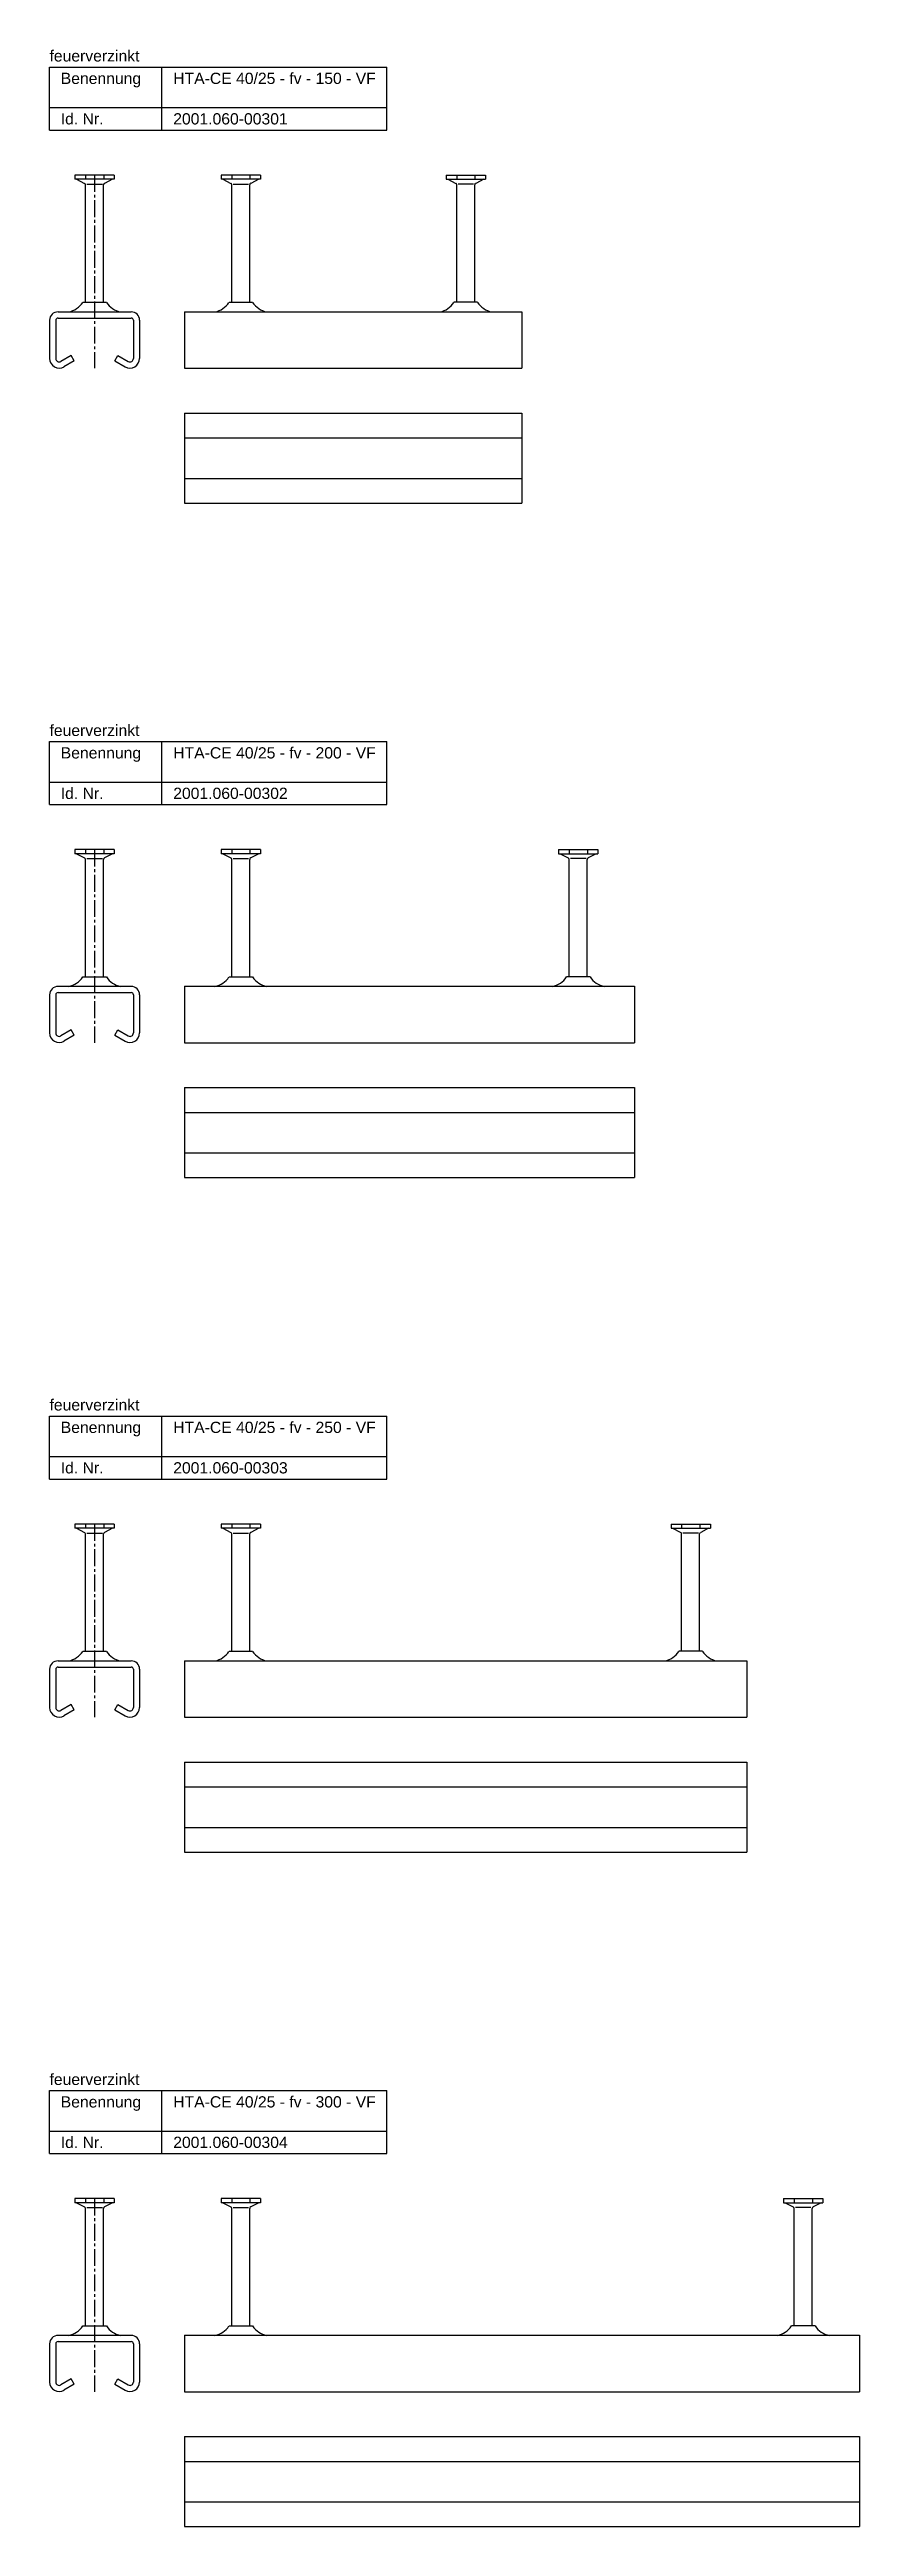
# Model space of a CAD drawing. Header units: millimetres. Extents: x 11969 to 26348, y -459 to 2743.
# Drawn here: x 11969 to 12329, y 1641 to 2743 of the extents above; entities that cross this region are included whole.
import ezdxf

# ---------------------------------------------------------------- set-up
doc = ezdxf.new("R2010")
doc.units = ezdxf.units.MM
doc.header["$LTSCALE"] = 10
doc.linetypes.add('MITTE2', pattern=[1.125, 0.75, -0.125, 0.125, -0.125])
doc.layers.add('HALFEN', color=2, linetype='CONTINUOUS')
doc.styles.add('ARIAL50', font='arial.ttf', dxfattribs={"height": 5})

msp = doc.modelspace()

# ---------------------------------------------------------------- texts
at = {"layer": 'HALFEN', "style": 'ARIAL50'}
for s, p in [('feuerverzinkt', (11969, 2737.7)), ('Benennung', (11974, 2727.7)), ('HTA-CE 40/25 - fv - 150 - VF', (12024, 2727.7)), ('Id. Nr.', (11974, 2709.7)), ('2001.060-00301', (12024, 2709.7)), ('feuerverzinkt', (11969, 2437.7)), ('Benennung', (11974, 2427.7)), ('HTA-CE 40/25 - fv - 200 - VF', (12024, 2427.7)), ('Id. Nr.', (11974, 2409.7)), ('2001.060-00302', (12024, 2409.7)), ('feuerverzinkt', (11969, 2137.7)), ('Benennung', (11974, 2127.7)), ('HTA-CE 40/25 - fv - 250 - VF', (12024, 2127.7)), ('Id. Nr.', (11974, 2109.7)), ('2001.060-00303', (12024, 2109.7)), ('feuerverzinkt', (11969, 1837.7)), ('Benennung', (11974, 1827.7)), ('HTA-CE 40/25 - fv - 300 - VF', (12024, 1827.7)), ('Id. Nr.', (11974, 1809.7)), ('2001.060-00304', (12024, 1809.7))]:
    msp.add_text(s, height=5, dxfattribs=at).set_placement(p)

# ---------------------------------------------------------------- linework, layer by layer
at = {"layer": 'HALFEN'}
for p, q in [((11969, 2735.2), (12119, 2735.2)), ((11969, 2707.2), (11969, 2735.2)), ((12019, 2707.2), (12019, 2735.2)), ((12119, 2707.2), (12119, 2735.2)), ((11969, 2717.2), (12119, 2717.2)), ((11969, 2707.2), (12119, 2707.2)), ((11997.8, 2687.2), (11980.3, 2687.2)), ((11980.3, 2687.2), (11980.3, 2685.3)), ((11997.8, 2685.3), (11980.3, 2685.3)), ((11981, 2685.3), (11984.6, 2683.5)), ((11985, 2687), (11985, 2685.6)), ((11985, 2630.6), (11985, 2682.8)), ((11985.6, 2683.2), (11992.5, 2683.2)), ((11993, 2630.6), (11993, 2682.8)), ((11993.1, 2687), (11993.1, 2685.6)), ((11997, 2685.3), (11993.5, 2683.5)), ((11997.8, 2687.2), (11997.8, 2685.3)), ((12062.8, 2687.2), (12045.3, 2687.2)), ((12045.3, 2687.2), (12045.3, 2685.3)), ((12062.8, 2685.3), (12045.3, 2685.3)), ((12046, 2685.3), (12049.6, 2683.5)), ((12050, 2687), (12050, 2685.6)), ((12050, 2630.6), (12050, 2682.8)), ((12050.6, 2683.2), (12057.5, 2683.2)), ((12058, 2630.6), (12058, 2682.8)), ((12058.1, 2687), (12058.1, 2685.6)), ((12062, 2685.3), (12058.5, 2683.5)), ((12062.8, 2687.2), (12062.8, 2685.3)), ((12145.3, 2687.2), (12162.8, 2687.2)), ((12145.3, 2687.2), (12145.3, 2685.3)), ((12145.3, 2685.3), (12162.8, 2685.3)), ((12146, 2685.3), (12149.6, 2683.5)), ((12150, 2687), (12150, 2685.6)), ((12150, 2630.6), (12150, 2682.8)), ((12157.5, 2683.2), (12150.6, 2683.2)), ((12158, 2630.6), (12158, 2682.8)), ((12158.1, 2687), (12158.1, 2685.6)), ((12162, 2685.3), (12158.5, 2683.5)), ((12162.8, 2687.2), (12162.8, 2685.3)), ((11969, 2622.6), (11969, 2605.6)), ((11971.8, 2622.6), (11971.8, 2605.6)), ((11972.8, 2626.4), (12005.3, 2626.4)), ((11972.8, 2623.6), (12005.3, 2623.6)), ((11983.8, 2630.6), (11994.3, 2630.6)), ((12006.3, 2622.6), (12006.3, 2605.6)), ((12009, 2622.6), (12009, 2605.6)), ((12029, 2626.4), (12179, 2626.4)), ((12029, 2626.4), (12029, 2601.3)), ((12048.8, 2630.6), (12059.3, 2630.6)), ((12159.3, 2630.6), (12148.8, 2630.6)), ((12179, 2626.4), (12179, 2601.3)), ((11978.6, 2607), (11974, 2604.3)), ((11980, 2604.6), (11975.4, 2601.9)), ((11980, 2604.6), (11978.6, 2607)), ((11998, 2604.6), (11999.4, 2607)), ((11998, 2604.6), (12002.6, 2601.9)), ((11999.4, 2607), (12004, 2604.3)), ((12029, 2601.3), (12179, 2601.3)), ((12029, 2581.3), (12179, 2581.3)), ((12029, 2581.3), (12029, 2541.3)), ((12179, 2581.3), (12179, 2541.3)), ((12029, 2570.3), (12179, 2570.3)), ((12029, 2552.3), (12179, 2552.3)), ((12029, 2541.3), (12179, 2541.3)), ((11969, 2435.2), (12119, 2435.2)), ((11969, 2407.2), (11969, 2435.2)), ((12019, 2407.2), (12019, 2435.2)), ((12119, 2407.2), (12119, 2435.2)), ((11969, 2417.2), (12119, 2417.2)), ((11969, 2407.2), (12119, 2407.2)), ((11997.8, 2387.2), (11980.3, 2387.2)), ((11980.3, 2387.2), (11980.3, 2385.3)), ((11997.8, 2385.3), (11980.3, 2385.3)), ((11981, 2385.3), (11984.6, 2383.5)), ((11985, 2387), (11985, 2385.6)), ((11985, 2330.6), (11985, 2382.8)), ((11985.6, 2383.2), (11992.5, 2383.2)), ((11993, 2330.6), (11993, 2382.8)), ((11993.1, 2387), (11993.1, 2385.6)), ((11997, 2385.3), (11993.5, 2383.5)), ((11997.8, 2387.2), (11997.8, 2385.3)), ((12062.8, 2387.2), (12045.3, 2387.2)), ((12045.3, 2387.2), (12045.3, 2385.3)), ((12062.8, 2385.3), (12045.3, 2385.3)), ((12046, 2385.3), (12049.6, 2383.5)), ((12050, 2387), (12050, 2385.6)), ((12050, 2330.6), (12050, 2382.8)), ((12050.6, 2383.2), (12057.5, 2383.2)), ((12058, 2330.6), (12058, 2382.8)), ((12058.1, 2387), (12058.1, 2385.6)), ((12062, 2385.3), (12058.5, 2383.5)), ((12062.8, 2387.2), (12062.8, 2385.3)), ((12195.3, 2387.2), (12212.8, 2387.2)), ((12195.3, 2387.2), (12195.3, 2385.3)), ((12195.3, 2385.3), (12212.8, 2385.3)), ((12196, 2385.3), (12199.6, 2383.5)), ((12200, 2387), (12200, 2385.6)), ((12200, 2330.6), (12200, 2382.8)), ((12207.5, 2383.2), (12200.6, 2383.2)), ((12208, 2330.6), (12208, 2382.8)), ((12208.1, 2387), (12208.1, 2385.6)), ((12212, 2385.3), (12208.5, 2383.5)), ((12212.8, 2387.2), (12212.8, 2385.3)), ((11972.8, 2326.4), (12005.3, 2326.4)), ((11983.8, 2330.6), (11994.3, 2330.6)), ((12029, 2326.4), (12229, 2326.4)), ((12029, 2326.4), (12029, 2301.3)), ((12048.8, 2330.6), (12059.3, 2330.6)), ((12209.3, 2330.6), (12198.8, 2330.6)), ((12229, 2326.4), (12229, 2301.3)), ((11969, 2322.6), (11969, 2305.6)), ((11971.8, 2322.6), (11971.8, 2305.6)), ((11972.8, 2323.6), (12005.3, 2323.6)), ((12006.3, 2322.6), (12006.3, 2305.6)), ((12009, 2322.6), (12009, 2305.6)), ((11978.6, 2307), (11974, 2304.3)), ((11980, 2304.6), (11975.4, 2301.9)), ((11980, 2304.6), (11978.6, 2307)), ((11998, 2304.6), (11999.4, 2307)), ((11998, 2304.6), (12002.6, 2301.9)), ((11999.4, 2307), (12004, 2304.3)), ((12029, 2301.3), (12229, 2301.3)), ((12029, 2281.3), (12229, 2281.3)), ((12029, 2281.3), (12029, 2241.3)), ((12229, 2281.3), (12229, 2241.3)), ((12029, 2270.3), (12229, 2270.3)), ((12029, 2252.3), (12229, 2252.3)), ((12029, 2241.3), (12229, 2241.3)), ((11969, 2135.2), (12119, 2135.2)), ((11969, 2107.2), (11969, 2135.2)), ((12019, 2107.2), (12019, 2135.2)), ((12119, 2107.2), (12119, 2135.2)), ((11969, 2117.2), (12119, 2117.2)), ((11969, 2107.2), (12119, 2107.2)), ((11997.8, 2087.2), (11980.3, 2087.2)), ((11980.3, 2087.2), (11980.3, 2085.3)), ((11997.8, 2085.3), (11980.3, 2085.3)), ((11981, 2085.3), (11984.6, 2083.5)), ((11985, 2087), (11985, 2085.6)), ((11985, 2030.6), (11985, 2082.8)), ((11985.6, 2083.2), (11992.5, 2083.2)), ((11993, 2030.6), (11993, 2082.8)), ((11993.1, 2087), (11993.1, 2085.6)), ((11997, 2085.3), (11993.5, 2083.5)), ((11997.8, 2087.2), (11997.8, 2085.3)), ((12062.8, 2087.2), (12045.3, 2087.2)), ((12045.3, 2087.2), (12045.3, 2085.3)), ((12062.8, 2085.3), (12045.3, 2085.3)), ((12046, 2085.3), (12049.6, 2083.5)), ((12050, 2087), (12050, 2085.6)), ((12050, 2030.6), (12050, 2082.8)), ((12050.6, 2083.2), (12057.5, 2083.2)), ((12058, 2030.6), (12058, 2082.8)), ((12058.1, 2087), (12058.1, 2085.6)), ((12062, 2085.3), (12058.5, 2083.5)), ((12062.8, 2087.2), (12062.8, 2085.3)), ((12245.3, 2087.2), (12262.8, 2087.2)), ((12245.3, 2087.2), (12245.3, 2085.3)), ((12245.3, 2085.3), (12262.8, 2085.3)), ((12246, 2085.3), (12249.6, 2083.5)), ((12250, 2087), (12250, 2085.6)), ((12250, 2030.6), (12250, 2082.8)), ((12257.5, 2083.2), (12250.6, 2083.2)), ((12258, 2030.6), (12258, 2082.8)), ((12258.1, 2087), (12258.1, 2085.6)), ((12262, 2085.3), (12258.5, 2083.5)), ((12262.8, 2087.2), (12262.8, 2085.3)), ((11983.8, 2030.6), (11994.3, 2030.6)), ((12048.8, 2030.6), (12059.3, 2030.6)), ((12259.3, 2030.6), (12248.8, 2030.6)), ((11969, 2022.6), (11969, 2005.6)), ((11971.8, 2022.6), (11971.8, 2005.6)), ((11972.8, 2026.4), (12005.3, 2026.4)), ((11972.8, 2023.6), (12005.3, 2023.6)), ((12006.3, 2022.6), (12006.3, 2005.6)), ((12009, 2022.6), (12009, 2005.6)), ((12029, 2026.4), (12279, 2026.4)), ((12029, 2026.4), (12029, 2001.3)), ((12279, 2026.4), (12279, 2001.3)), ((11978.6, 2007), (11974, 2004.3)), ((11980, 2004.6), (11978.6, 2007)), ((11998, 2004.6), (11999.4, 2007)), ((11999.4, 2007), (12004, 2004.3)), ((11980, 2004.6), (11975.4, 2001.9)), ((11998, 2004.6), (12002.6, 2001.9)), ((12029, 2001.3), (12279, 2001.3)), ((12029, 1981.3), (12279, 1981.3)), ((12029, 1981.3), (12029, 1941.3)), ((12279, 1981.3), (12279, 1941.3)), ((12029, 1970.3), (12279, 1970.3)), ((12029, 1952.3), (12279, 1952.3)), ((12029, 1941.3), (12279, 1941.3)), ((11969, 1835.2), (12119, 1835.2)), ((11969, 1807.2), (11969, 1835.2)), ((12019, 1807.2), (12019, 1835.2)), ((12119, 1807.2), (12119, 1835.2)), ((11969, 1817.2), (12119, 1817.2)), ((11969, 1807.2), (12119, 1807.2)), ((11997.8, 1787.2), (11980.3, 1787.2)), ((11980.3, 1787.2), (11980.3, 1785.3)), ((11997.8, 1785.3), (11980.3, 1785.3)), ((11981, 1785.3), (11984.6, 1783.5)), ((11985, 1787), (11985, 1785.6)), ((11993.1, 1787), (11993.1, 1785.6)), ((11997, 1785.3), (11993.5, 1783.5)), ((11997.8, 1787.2), (11997.8, 1785.3)), ((12062.8, 1787.2), (12045.3, 1787.2)), ((12045.3, 1787.2), (12045.3, 1785.3)), ((12062.8, 1785.3), (12045.3, 1785.3)), ((12046, 1785.3), (12049.6, 1783.5)), ((12050, 1787), (12050, 1785.6)), ((12058.1, 1787), (12058.1, 1785.6)), ((12062, 1785.3), (12058.5, 1783.5)), ((12062.8, 1787.2), (12062.8, 1785.3)), ((12295.3, 1787.2), (12312.8, 1787.2)), ((12295.3, 1787.2), (12295.3, 1785.3)), ((12295.3, 1785.3), (12312.8, 1785.3)), ((12296, 1785.3), (12299.6, 1783.5)), ((12300, 1787), (12300, 1785.6)), ((12308.1, 1787), (12308.1, 1785.6)), ((12312, 1785.3), (12308.5, 1783.5)), ((12312.8, 1787.2), (12312.8, 1785.3)), ((11985, 1730.6), (11985, 1782.8)), ((11985.6, 1783.2), (11992.5, 1783.2)), ((11993, 1730.6), (11993, 1782.8)), ((12050, 1730.6), (12050, 1782.8)), ((12050.6, 1783.2), (12057.5, 1783.2)), ((12058, 1730.6), (12058, 1782.8)), ((12300, 1730.6), (12300, 1782.8)), ((12307.5, 1783.2), (12300.6, 1783.2)), ((12308, 1730.6), (12308, 1782.8)), ((11983.8, 1730.6), (11994.3, 1730.6)), ((12048.8, 1730.6), (12059.3, 1730.6)), ((12309.3, 1730.6), (12298.8, 1730.6)), ((11969, 1722.6), (11969, 1705.6)), ((11971.8, 1722.6), (11971.8, 1705.6)), ((11972.8, 1726.4), (12005.3, 1726.4)), ((11972.8, 1723.6), (12005.3, 1723.6)), ((12006.3, 1722.6), (12006.3, 1705.6)), ((12009, 1722.6), (12009, 1705.6)), ((12029, 1726.4), (12329, 1726.4)), ((12029, 1726.4), (12029, 1701.3)), ((12329, 1726.4), (12329, 1701.3)), ((11978.6, 1707), (11974, 1704.3)), ((11980, 1704.6), (11975.4, 1701.9)), ((11980, 1704.6), (11978.6, 1707)), ((11998, 1704.6), (11999.4, 1707)), ((11998, 1704.6), (12002.6, 1701.9)), ((11999.4, 1707), (12004, 1704.3)), ((12029, 1701.3), (12329, 1701.3)), ((12029, 1681.3), (12329, 1681.3)), ((12029, 1681.3), (12029, 1641.3)), ((12329, 1681.3), (12329, 1641.3)), ((12029, 1670.3), (12329, 1670.3)), ((12029, 1652.3), (12329, 1652.3)), ((12029, 1641.3), (12329, 1641.3))]:
    msp.add_line(p, q, dxfattribs=at)
at = {"layer": 'HALFEN', "color": 1, "linetype": 'MITTE2'}
for p, q in [((11989, 2687.2), (11989, 2601.3)), ((11989, 2387.2), (11989, 2301.3)), ((11989, 2087.2), (11989, 2001.3)), ((11989, 1787.2), (11989, 1701.3))]:
    msp.add_line(p, q, dxfattribs=at)
at = {"layer": 'HALFEN'}
for centre, radius, start, end in [((11984.2, 2682.8), 0.8, 0, 62.3005), ((11993.8, 2682.8), 0.8, 117.6995, 180), ((12049.2, 2682.8), 0.8, 0, 62.3005), ((12058.8, 2682.8), 0.8, 117.6995, 180), ((12149.2, 2682.8), 0.8, 0, 62.3005), ((12158.8, 2682.8), 0.8, 117.6995, 180), ((11972.8, 2622.6), 3.75, 90, 180), ((11972.8, 2622.6), 1, 90, 180), ((11975.5, 2636.1), 10, 281.7837, 326.0185), ((12002.6, 2636.1), 10, 213.9815, 258.2163), ((12005.3, 2622.6), 3.75, 0, 90), ((12005.3, 2622.6), 1, 0, 90), ((12040.5, 2636.1), 10, 281.7837, 326.0185), ((12067.6, 2636.1), 10, 213.9815, 258.2163), ((12140.5, 2636.1), 10, 281.7837, 326.0185), ((12167.6, 2636.1), 10, 213.9815, 258.2163), ((11973.3, 2605.6), 4.25, 180, 300.4516), ((11973.3, 2605.6), 1.5, 180, 300.4516), ((12004.8, 2605.6), 4.25, 239.5484, 0), ((12004.8, 2605.6), 1.5, 239.5484, 0), ((11984.2, 2382.8), 0.8, 0, 62.3005), ((11993.8, 2382.8), 0.8, 117.6995, 180), ((12049.2, 2382.8), 0.8, 0, 62.3005), ((12058.8, 2382.8), 0.8, 117.6995, 180), ((12199.2, 2382.8), 0.8, 0, 62.3005), ((12208.8, 2382.8), 0.8, 117.6995, 180), ((11972.8, 2322.6), 3.75, 90, 180), ((11975.5, 2336.1), 10, 281.7837, 326.0185), ((12002.6, 2336.1), 10, 213.9815, 258.2163), ((12005.3, 2322.6), 3.75, 0, 90), ((12040.5, 2336.1), 10, 281.7837, 326.0185), ((12067.6, 2336.1), 10, 213.9815, 258.2163), ((12190.5, 2336.1), 10, 281.7837, 326.0185), ((12217.6, 2336.1), 10, 213.9815, 258.2163), ((11972.8, 2322.6), 1, 90, 180), ((12005.3, 2322.6), 1, 0, 90), ((11973.3, 2305.6), 4.25, 180, 300.4516), ((11973.3, 2305.6), 1.5, 180, 300.4516), ((12004.8, 2305.6), 4.25, 239.5484, 0), ((12004.8, 2305.6), 1.5, 239.5484, 0), ((11984.2, 2082.8), 0.8, 0, 62.3005), ((11993.8, 2082.8), 0.8, 117.6995, 180), ((12049.2, 2082.8), 0.8, 0, 62.3005), ((12058.8, 2082.8), 0.8, 117.6995, 180), ((12249.2, 2082.8), 0.8, 0, 62.3005), ((12258.8, 2082.8), 0.8, 117.6995, 180), ((11975.5, 2036.1), 10, 281.7837, 326.0185), ((12002.6, 2036.1), 10, 213.9815, 258.2163), ((12040.5, 2036.1), 10, 281.7837, 326.0185), ((12067.6, 2036.1), 10, 213.9815, 258.2163), ((12240.5, 2036.1), 10, 281.7837, 326.0185), ((12267.6, 2036.1), 10, 213.9815, 258.2163), ((11972.8, 2022.6), 3.75, 90, 180), ((11972.8, 2022.6), 1, 90, 180), ((12005.3, 2022.6), 3.75, 0, 90), ((12005.3, 2022.6), 1, 0, 90), ((11973.3, 2005.6), 4.25, 180, 300.4516), ((11973.3, 2005.6), 1.5, 180, 300.4516), ((12004.8, 2005.6), 4.25, 239.5484, 0), ((12004.8, 2005.6), 1.5, 239.5484, 0), ((11984.2, 1782.8), 0.8, 0, 62.3005), ((11993.8, 1782.8), 0.8, 117.6995, 180), ((12049.2, 1782.8), 0.8, 0, 62.3005), ((12058.8, 1782.8), 0.8, 117.6995, 180), ((12299.2, 1782.8), 0.8, 0, 62.3005), ((12308.8, 1782.8), 0.8, 117.6995, 180), ((11975.5, 1736.1), 10, 281.7837, 326.0185), ((12002.6, 1736.1), 10, 213.9815, 258.2163), ((12040.5, 1736.1), 10, 281.7837, 326.0185), ((12067.6, 1736.1), 10, 213.9815, 258.2163), ((12290.5, 1736.1), 10, 281.7837, 326.0185), ((12317.6, 1736.1), 10, 213.9815, 258.2163), ((11972.8, 1722.6), 3.75, 90, 180), ((11972.8, 1722.6), 1, 90, 180), ((12005.3, 1722.6), 3.75, 0, 90), ((12005.3, 1722.6), 1, 0, 90), ((11973.3, 1705.6), 4.25, 180, 300.4516), ((11973.3, 1705.6), 1.5, 180, 300.4516), ((12004.8, 1705.6), 4.25, 239.5484, 0), ((12004.8, 1705.6), 1.5, 239.5484, 0)]:
    msp.add_arc(centre, radius, start, end, dxfattribs=at)

msp.set_redraw_order([(e.dxf.handle, doc.entitydb.next_handle()) for e in msp.query("TEXT MTEXT ATTDEF DIMENSION ARC_DIMENSION")])  # texts and dimensions are drawn at this point

doc.saveas('drawing.dxf')
